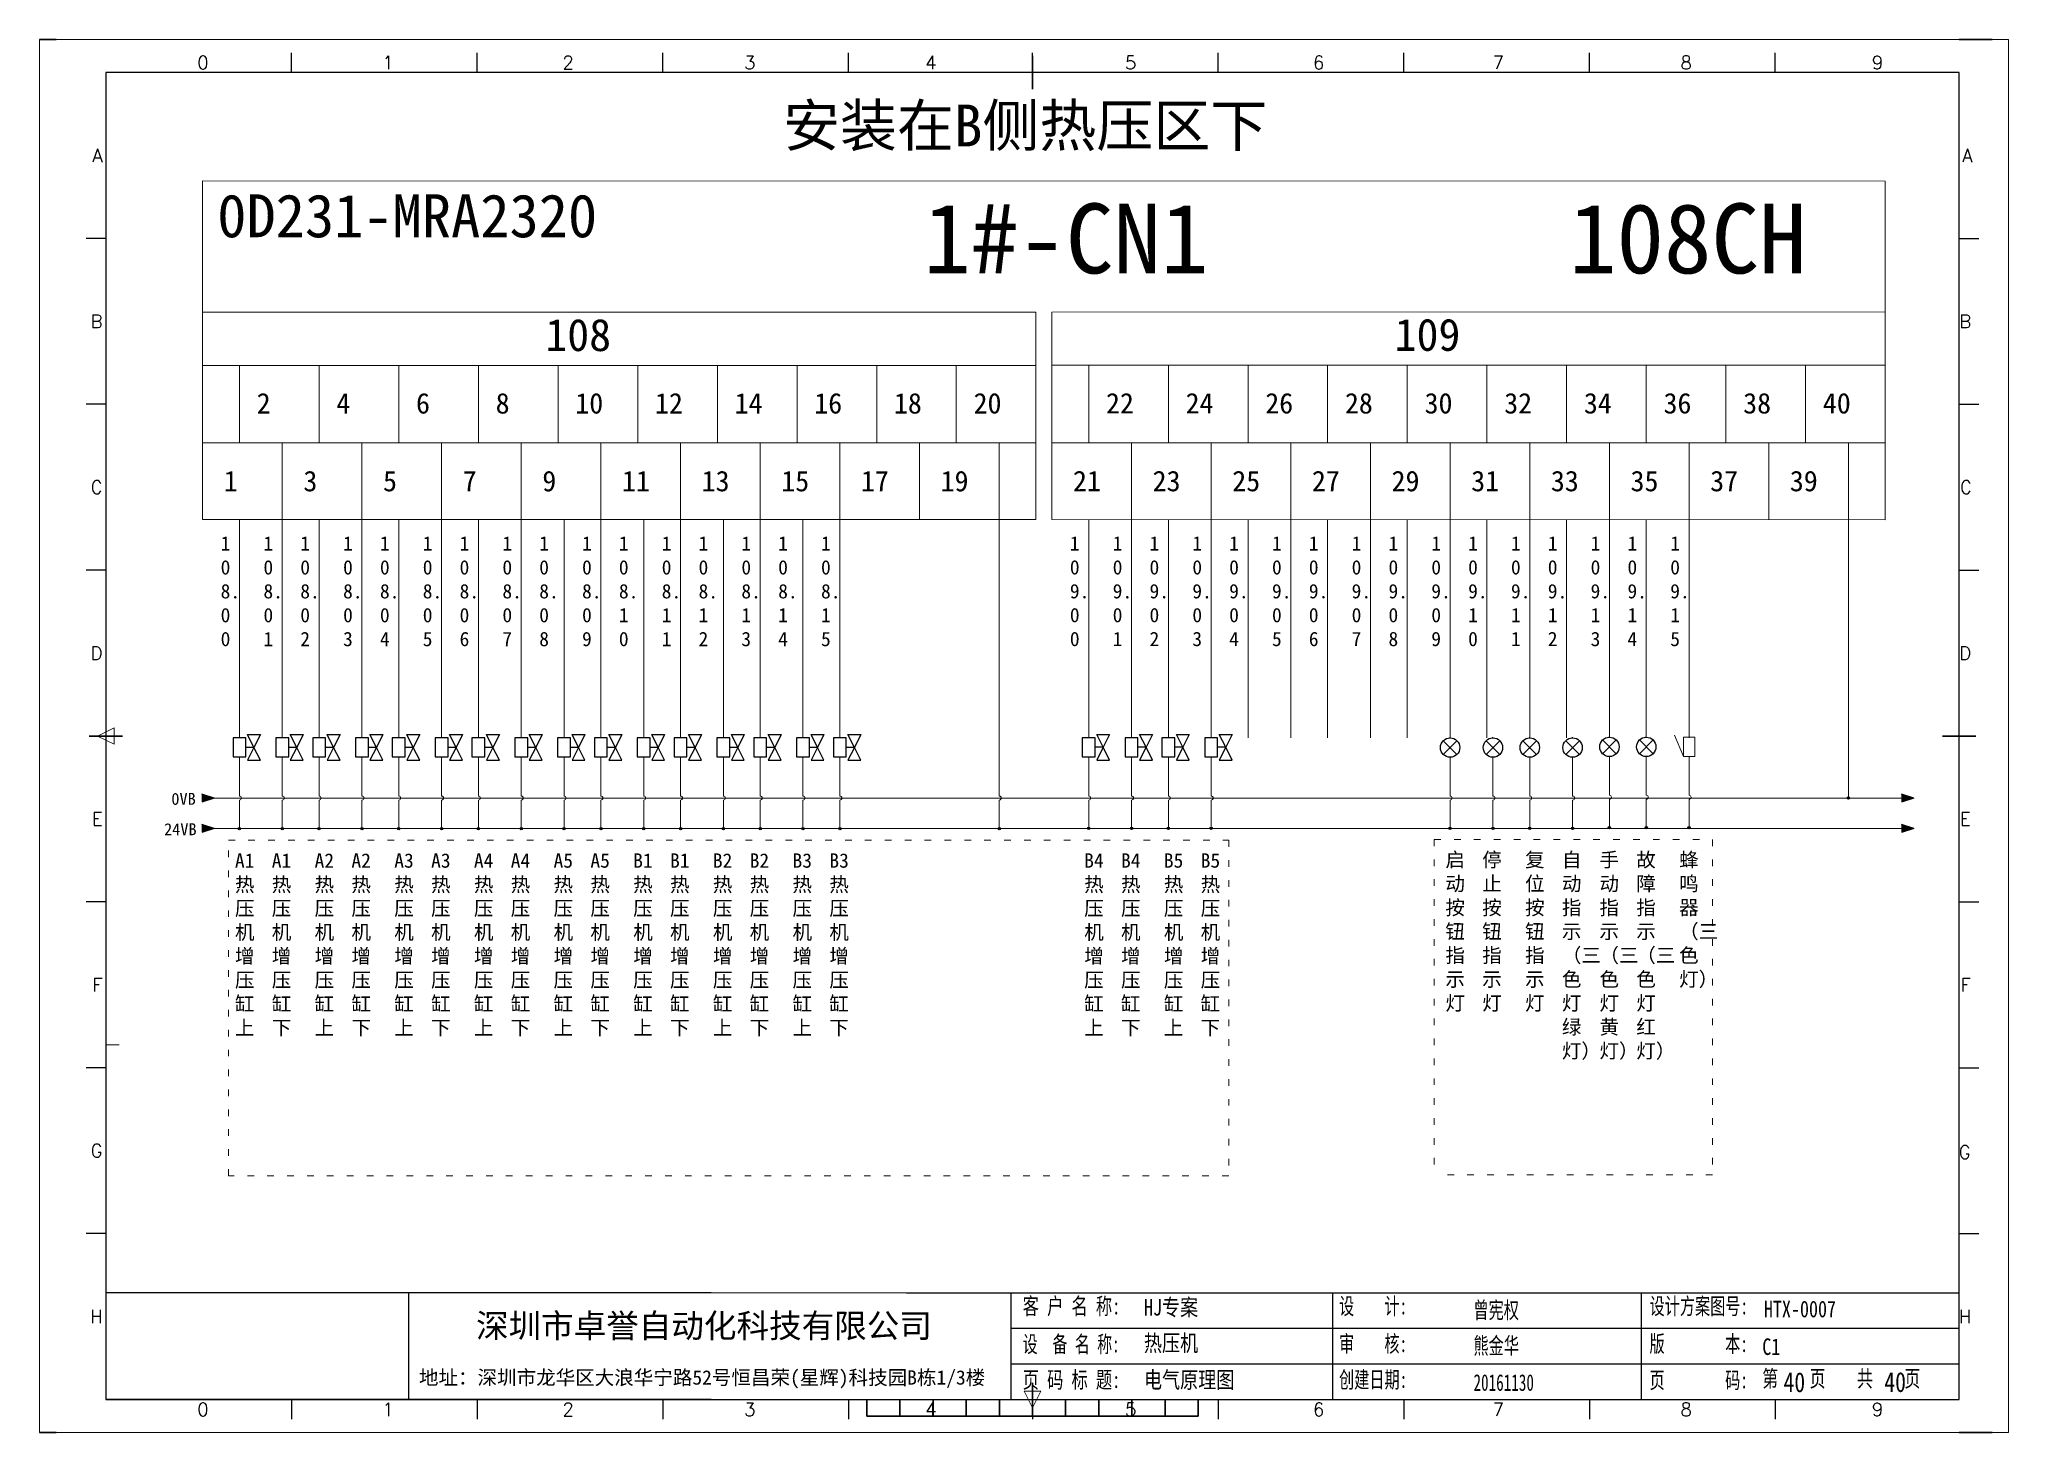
# Model space of a CAD drawing. Extents: x 35123 to 43919, y -4314 to -326.
# Drawn here: x 36945.9 to 37242.9, y -4313.9 to -4103.9 of the extents above; entities that cross this region are included whole.
import ezdxf
from ezdxf.enums import TextEntityAlignment as Align

# ---------------------------------------------------------------- set-up
doc = ezdxf.new("R2010")
doc.units = 0
doc.header["$MEASUREMENT"] = 0
doc.linetypes.add('2', pattern=[15, 1, -2, 1, -2, 1, -2, 1, -2, 1, -2])
for name, color, linetype in [('AE_BOR', 1, 'Continuous'), ('SYMS', 7, 'Continuous'), ('细实线层', 7, 'Continuous')]:
    doc.layers.add(name, color=color, linetype=linetype)
doc.styles.add('Standard0.67', font='', dxfattribs={"width": 0.67})
doc.styles.add('Standard_0.8', font='SimSun.ttf', dxfattribs={"width": 0.8})
doc.styles.add('WD', font='romans.shx', dxfattribs={"bigfont": 'gbcbig.shx'})
doc.styles.add('宋', font='SimSun.ttf', dxfattribs={"width": 0.7})
doc.styles.get('Standard0.67').set_extended_font_data('FangSong_GB2312')

msp = doc.modelspace()

# ---------------------------------------------------------------- texts
at = {"lineweight": 0, "attachment_point": 1}
for s, insert, char_height, width in [('{\\fSimSun|b0|i0|c134|p2;安装在B侧热压区下}', (37058.063, -4113.694), 6.3, 169.66201), ('{\\fSimSun|b0|i0|c134|p2;0D231-MRA2320}', (36972.726, -4127.216), 6.48, 79.50995), ('{\\fSimSun|b0|i0|c134|p2;1#-CN1  }', (37079.236, -4128.605), 10.53, 52.20126), ('{\\fSimSun|b0|i0|c134|p2;108CH  }', (37176.603, -4128.605), 10.53, 52.20126), ('{\\fSimSun|b0|i0|c134|p2;108}', (37022.212, -4145.982), 4.86, 21.99547), ('{\\fSimSun|b0|i0|c134|p2;109}', (37150.302, -4145.952), 4.86, 21.99547), ('{\\fSimSun|b0|i0|c134|p2;2}', (36978.681, -4157.168), 3.09582, 6.79376), ('{\\fSimSun|b0|i0|c134|p2;4}', (36990.694, -4157.168), 3.09582, 6.79376), ('{\\fSimSun|b0|i0|c134|p2;6}', (37002.707, -4157.168), 3.09582, 6.79376), ('{\\fSimSun|b0|i0|c134|p2;8}', (37014.72, -4157.168), 3.09582, 6.79376), ('{\\fSimSun|b0|i0|c134|p2;10}', (37026.733, -4157.168), 3.09582, 6.79376), ('{\\fSimSun|b0|i0|c134|p2;12}', (37038.747, -4157.168), 3.09582, 6.79376), ('{\\fSimSun|b0|i0|c134|p2;14}', (37050.76, -4157.168), 3.09582, 6.79376), ('{\\fSimSun|b0|i0|c134|p2;16}', (37062.773, -4157.168), 3.09582, 6.79376), ('{\\fSimSun|b0|i0|c134|p2;18}', (37074.786, -4157.168), 3.09582, 6.79376), ('{\\fSimSun|b0|i0|c134|p2;20}', (37086.799, -4157.168), 3.09582, 6.79376), ('{\\fSimSun|b0|i0|c134|p2;22}', (37106.764, -4157.162), 3.09582, 6.79376), ('{\\fSimSun|b0|i0|c134|p2;24}', (37118.777, -4157.162), 3.09582, 6.79376), ('{\\fSimSun|b0|i0|c134|p2;26}', (37130.791, -4157.162), 3.09582, 6.79376), ('{\\fSimSun|b0|i0|c134|p2;28}', (37142.804, -4157.162), 3.09582, 6.79376), ('{\\fSimSun|b0|i0|c134|p2;30}', (37154.817, -4157.162), 3.09582, 6.79376), ('{\\fSimSun|b0|i0|c134|p2;32}', (37166.83, -4157.162), 3.09582, 6.79376), ('{\\fSimSun|b0|i0|c134|p2;34}', (37178.843, -4157.162), 3.09582, 6.79376), ('{\\fSimSun|b0|i0|c134|p2;36}', (37190.857, -4157.162), 3.09582, 6.79376), ('{\\fSimSun|b0|i0|c134|p2;38}', (37202.87, -4157.162), 3.09582, 6.79376), ('{\\fSimSun|b0|i0|c134|p2;40}', (37214.883, -4157.162), 3.09582, 6.79376), ('{\\fSimSun|b0|i0|c134|p2;1}', (36973.705, -4168.893), 3.09582, 6.79376), ('{\\fSimSun|b0|i0|c134|p2;3}', (36985.718, -4168.893), 3.09582, 6.79376), ('{\\fSimSun|b0|i0|c134|p2;5}', (36997.731, -4168.893), 3.09582, 6.79376), ('{\\fSimSun|b0|i0|c134|p2;7}', (37009.745, -4168.893), 3.09582, 6.79376), ('{\\fSimSun|b0|i0|c134|p2;9}', (37021.758, -4168.893), 3.09582, 6.79376), ('{\\fSimSun|b0|i0|c134|p2;11}', (37033.771, -4168.893), 3.09582, 6.79376), ('{\\fSimSun|b0|i0|c134|p2;13}', (37045.784, -4168.893), 3.09582, 6.79376), ('{\\fSimSun|b0|i0|c134|p2;15}', (37057.797, -4168.893), 3.09582, 6.79376), ('{\\fSimSun|b0|i0|c134|p2;17}', (37069.811, -4168.893), 3.09582, 6.79376), ('{\\fSimSun|b0|i0|c134|p2;19}', (37081.824, -4168.893), 3.09582, 6.79376), ('{\\fSimSun|b0|i0|c134|p2;21}', (37101.789, -4168.887), 3.09582, 6.79376), ('{\\fSimSun|b0|i0|c134|p2;23}', (37113.802, -4168.887), 3.09582, 6.79376), ('{\\fSimSun|b0|i0|c134|p2;25}', (37125.815, -4168.887), 3.09582, 6.79376), ('{\\fSimSun|b0|i0|c134|p2;27}', (37137.828, -4168.887), 3.09582, 6.79376), ('{\\fSimSun|b0|i0|c134|p2;29}', (37149.841, -4168.887), 3.09582, 6.79376), ('{\\fSimSun|b0|i0|c134|p2;31}', (37161.855, -4168.887), 3.09582, 6.79376), ('{\\fSimSun|b0|i0|c134|p2;33}', (37173.868, -4168.887), 3.09582, 6.79376), ('{\\fSimSun|b0|i0|c134|p2;35}', (37185.881, -4168.887), 3.09582, 6.79376), ('{\\fSimSun|b0|i0|c134|p2;37}', (37197.894, -4168.887), 3.09582, 6.79376), ('{\\fSimSun|b0|i0|c134|p2;39}', (37209.907, -4168.887), 3.09582, 6.79376), ('{\\f@SimHei|b0|i0|c134|p49;1\\P0\\P8.\\P0\\P0}', (36973.24, -4178.767), 2.16, 3.85255), ('{\\f@SimHei|b0|i0|c134|p49;1\\P0\\P8.\\P0\\P1}', (36979.696, -4178.767), 2.16, 3.85255), ('{\\f@SimHei|b0|i0|c134|p49;1\\P0\\P8.\\P0\\P2}', (36985.253, -4178.767), 2.16, 3.85255), ('{\\f@SimHei|b0|i0|c134|p49;1\\P0\\P8.\\P0\\P3}', (36991.709, -4178.767), 2.16, 3.85255), ('{\\f@SimHei|b0|i0|c134|p49;1\\P0\\P8.\\P0\\P4}', (36997.266, -4178.767), 2.16, 3.85255), ('{\\f@SimHei|b0|i0|c134|p49;1\\P0\\P8.\\P0\\P5}', (37003.723, -4178.767), 2.16, 3.85255), ('{\\f@SimHei|b0|i0|c134|p49;1\\P0\\P8.\\P0\\P6}', (37009.279, -4178.767), 2.16, 3.85255), ('{\\f@SimHei|b0|i0|c134|p49;1\\P0\\P8.\\P0\\P7}', (37015.736, -4178.767), 2.16, 3.85255), ('{\\f@SimHei|b0|i0|c134|p49;1\\P0\\P8.\\P0\\P8}', (37021.292, -4178.767), 2.16, 3.85255), ('{\\f@SimHei|b0|i0|c134|p49;1\\P0\\P8.\\P0\\P9}', (37027.749, -4178.767), 2.16, 3.85255), ('{\\f@SimHei|b0|i0|c134|p49;1\\P0\\P8.\\P1\\P0}', (37033.306, -4178.767), 2.16, 3.85255), ('{\\f@SimHei|b0|i0|c134|p49;1\\P0\\P8.\\P1\\P1}', (37039.762, -4178.767), 2.16, 3.85255), ('{\\f@SimHei|b0|i0|c134|p49;1\\P0\\P8.\\P1\\P2}', (37045.319, -4178.767), 2.16, 3.85255), ('{\\f@SimHei|b0|i0|c134|p49;1\\P0\\P8.\\P1\\P3}', (37051.775, -4178.767), 2.16, 3.85255), ('{\\f@SimHei|b0|i0|c134|p49;1\\P0\\P8.\\P1\\P4}', (37057.332, -4178.767), 2.16, 3.85255), ('{\\f@SimHei|b0|i0|c134|p49;1\\P0\\P8.\\P1\\P5}', (37063.789, -4178.767), 2.16, 3.85255), ('{\\f@SimHei|b0|i0|c134|p49;1\\P0\\P9.\\P0\\P0}', (37101.323, -4178.761), 2.16, 3.85255), ('{\\f@SimHei|b0|i0|c134|p49;1\\P0\\P9.\\P0\\P1}', (37107.78, -4178.761), 2.16, 3.85255), ('{\\f@SimHei|b0|i0|c134|p49;1\\P0\\P9.\\P0\\P2}', (37113.336, -4178.761), 2.16, 3.85255), ('{\\f@SimHei|b0|i0|c134|p49;1\\P0\\P9.\\P0\\P3}', (37119.793, -4178.761), 2.16, 3.85255), ('{\\f@SimHei|b0|i0|c134|p49;1\\P0\\P9.\\P0\\P4}', (37125.35, -4178.761), 2.16, 3.85255), ('{\\f@SimHei|b0|i0|c134|p49;1\\P0\\P9.\\P0\\P5}', (37131.806, -4178.761), 2.16, 3.85255), ('{\\f@SimHei|b0|i0|c134|p49;1\\P0\\P9.\\P0\\P6}', (37137.363, -4178.761), 2.16, 3.85255), ('{\\f@SimHei|b0|i0|c134|p49;1\\P0\\P9.\\P0\\P7}', (37143.819, -4178.761), 2.16, 3.85255), ('{\\f@SimHei|b0|i0|c134|p49;1\\P0\\P9.\\P0\\P8}', (37149.376, -4178.761), 2.16, 3.85255), ('{\\f@SimHei|b0|i0|c134|p49;1\\P0\\P9.\\P0\\P9}', (37155.833, -4178.761), 2.16, 3.85255), ('{\\f@SimHei|b0|i0|c134|p49;1\\P0\\P9.\\P1\\P0}', (37161.389, -4178.761), 2.16, 3.85255), ('{\\f@SimHei|b0|i0|c134|p49;1\\P0\\P9.\\P1\\P1}', (37167.846, -4178.761), 2.16, 3.85255), ('{\\f@SimHei|b0|i0|c134|p49;1\\P0\\P9.\\P1\\P2}', (37173.402, -4178.761), 2.16, 3.85255), ('{\\f@SimHei|b0|i0|c134|p49;1\\P0\\P9.\\P1\\P3}', (37179.859, -4178.761), 2.16, 3.85255), ('{\\f@SimHei|b0|i0|c134|p49;1\\P0\\P9.\\P1\\P4}', (37185.416, -4178.761), 2.16, 3.85255), ('{\\f@SimHei|b0|i0|c134|p49;1\\P0\\P9.\\P1\\P5}', (37191.872, -4178.761), 2.16, 3.85255), ('{\\fSimSun|b0|i0|c134|p2;启动按钮指示灯}', (37157.959, -4226.445), 2.16, 3.85255), ('{\\fSimSun|b0|i0|c134|p2;停止按钮指示灯}', (37163.516, -4226.445), 2.16, 3.85255), ('{\\fSimSun|b0|i0|c134|p2;复位按钮指示灯}', (37169.973, -4226.445), 2.16, 3.85255), ('{\\fSimSun|b0|i0|c134|p2;自动指示（三色灯绿灯）}', (37175.529, -4226.445), 2.16, 3.85255), ('{\\fSimSun|b0|i0|c134|p2;手动指示（三色灯黄灯）}', (37181.195, -4226.445), 2.16, 3.85255), ('{\\fSimSun|b0|i0|c134|p2;故障指示（三色灯红灯）}', (37186.752, -4226.445), 2.16, 3.85255), ('{\\fSimSun|b0|i0|c134|p2;蜂鸣器（三色灯）}', (37193.209, -4226.445), 2.16, 3.85255), ('{\\fSimSun|b0|i0|c134|p2;A1热压机增压缸上}', (36975.397, -4226.564), 2.16, 3.85255), ('{\\fSimSun|b0|i0|c134|p2;A1热压机增压缸下}', (36980.954, -4226.564), 2.16, 3.85255), ('{\\fSimSun|b0|i0|c134|p2;A2热压机增压缸上}', (36987.41, -4226.564), 2.16, 3.85255), ('{\\fSimSun|b0|i0|c134|p2;A2热压机增压缸下}', (36992.967, -4226.564), 2.16, 3.85255), ('{\\fSimSun|b0|i0|c134|p2;A3热压机增压缸上}', (36999.424, -4226.564), 2.16, 3.85255), ('{\\fSimSun|b0|i0|c134|p2;A3热压机增压缸下}', (37004.98, -4226.564), 2.16, 3.85255), ('{\\fSimSun|b0|i0|c134|p2;A4热压机增压缸上}', (37011.437, -4226.564), 2.16, 3.85255), ('{\\fSimSun|b0|i0|c134|p2;A4热压机增压缸下}', (37016.993, -4226.564), 2.16, 3.85255), ('{\\fSimSun|b0|i0|c134|p2;A5热压机增压缸上}', (37023.45, -4226.563), 2.16, 3.85255), ('{\\fSimSun|b0|i0|c134|p2;A5热压机增压缸下}', (37029.007, -4226.563), 2.16, 3.85255), ('{\\fSimSun|b0|i0|c134|p2;B1热压机增压缸上}', (37035.463, -4226.563), 2.16, 3.85255), ('{\\fSimSun|b0|i0|c134|p2;B1热压机增压缸下}', (37041.02, -4226.563), 2.16, 3.85255), ('{\\fSimSun|b0|i0|c134|p2;B2热压机增压缸上}', (37047.476, -4226.563), 2.16, 3.85255), ('{\\fSimSun|b0|i0|c134|p2;B2热压机增压缸下}', (37053.033, -4226.563), 2.16, 3.85255), ('{\\fSimSun|b0|i0|c134|p2;B3热压机增压缸上}', (37059.49, -4226.563), 2.16, 3.85255), ('{\\fSimSun|b0|i0|c134|p2;B3热压机增压缸下}', (37065.046, -4226.563), 2.16, 3.85255), ('{\\fSimSun|b0|i0|c134|p2;B4热压机增压缸上}', (37103.481, -4226.557), 2.16, 3.85255), ('{\\fSimSun|b0|i0|c134|p2;B4热压机增压缸下}', (37109.038, -4226.557), 2.16, 3.85255), ('{\\fSimSun|b0|i0|c134|p2;B5热压机增压缸上}', (37115.494, -4226.557), 2.16, 3.85255), ('{\\fSimSun|b0|i0|c134|p2;B5热压机增压缸下}', (37121.051, -4226.557), 2.16, 3.85255)]:
    msp.add_mtext(s, dxfattribs=dict(at, insert=insert, char_height=char_height, width=width))
for s, insert, char_height, width, attachment_point in [('{\\fSimSun|b0|i0|c134|p2;0\\fSimSun|b0|i0|c0|p2;V\\fSimSun|b0|i0|c134|p2;B}', (36965.809, -4217.444), 1.8, 4.14086, 1), ('{\\fSimSun|b0|i0|c134|p2;24\\fSimSun|b0|i0|c0|p2;V\\fSimSun|b0|i0|c134|p2;B}', (36964.712, -4222.028), 1.8, 4.14086, 1), ('{\\fSimSun|b0|i0|c134|p2;深圳市卓誉自动化科技有限公司}', (37011.758, -4299.958), 3.6, 80.67766, 7), ('{\\fSimSun|b0|i0|c134|p2;地址：深圳市龙华区大浪华宁路52号恒昌荣(星辉)科技园B栋1/3楼}', (37003.146, -4307.218), 2.16, 89.25675, 7)]:
    msp.add_mtext(s, dxfattribs=dict(insert=insert, char_height=char_height, width=width, attachment_point=attachment_point))
at = {"ltscale": 2, "attachment_point": 1}
for s, insert, char_height, width, style in [('{\\fSimSun|b0|i0|c134|p2;\\W0.72;客 户 名 称:}', (37094.206, -4293.553), 2.5, 16.24768, 'Standard0.67'), ('HJ专案', (37112.493, -4293.727), 2.5, 33.90777, 'Standard_0.8'), ('{\\fSimSun|b0|i0|c134|p2;设    计:}', (37141.92, -4293.553), 2.5, 12.03121, 'Standard0.67'), ('{\\fSimSun|b0|i0|c134|p2;曾宪权}', (37162.197, -4294.155), 2.5, 12.03121, 'Standard0.67'), ('{\\fSimSun|b0|i0|c134|p2;设计方案图号:}', (37188.753, -4293.553), 2.5, 15.1644, 'Standard0.67'), ('{\\f@SimSun|b0|i0|c134|p2;HTX-0007}', (37205.992, -4293.994), 2.5, 33.90777, 'Standard_0.8'), ('{\\fSimSun|b0|i0|c134|p2;\\W0.66;设  备 名 称:}', (37094.206, -4299.282), 2.5, 15.12342, 'Standard0.67'), ('{\\fSimSun|b0|i0|c134|p2;热压机}', (37112.493, -4299.115), 2.5, 33.90777, 'Standard_0.8'), ('{\\fSimSun|b0|i0|c134|p2;审    核:}', (37141.92, -4299.227), 2.5, 12.03121, 'Standard0.67'), ('{\\fSimSun|b0|i0|c134|p2;熊金华}', (37162.197, -4299.517), 2.5, 12.03121, 'Standard0.67'), ('{\\fSimSun|b0|i0|c134|p2;版        本:}', (37188.753, -4299.227), 2.5, 16.84978, 'Standard0.67'), ('C1', (37205.752, -4299.667), 2.5, 5.97175, 'Standard_0.8'), ('{\\fSimSun|b0|i0|c134|p2;\\W0.72;页 码 标 题:}', (37094.206, -4304.65), 2.5, 15.12342, 'Standard0.67'), ('{\\fSimSun|b0|i0|c134|p2;电气原理图}', (37112.493, -4304.663), 2.5, 33.90777, 'Standard_0.8'), ('{\\fSimSun|b0|i0|c134|p2;创建日期:}', (37141.92, -4304.634), 2.5, 12.03121, 'Standard0.67'), ('{\\fSimSun|b0|i0|c134|p2;20161130}', (37162.197, -4305.075), 2.5, 12.03121, 'Standard0.67'), ('{\\fSimSun|b0|i0|c134|p2;页        码:}', (37188.753, -4304.713), 2.5, 15.72579, 'Standard0.67'), ('第    页    共    页', (37205.75, -4304.468), 2.5, 33.90777, '宋'), ('40', (37208.954, -4304.773), 3, 3.76639, 'Standard_0.8'), ('40', (37224.156, -4304.748), 3, 3.76639, 'Standard_0.8')]:
    msp.add_mtext(s, dxfattribs=dict(at, insert=insert, char_height=char_height, width=width, style=style))

# ---------------------------------------------------------------- blocks, each defined once
blk = doc.blocks.new('gb_a2_a')
for p, q in [((584, 410), (25, 410)), ((25, 410), (25, 10)), ((584, 10), (584, 410)), ((25, 10), (584, 10))]:
    blk.add_line(p, q)
at = {"lineweight": 9, "ltscale": 0.1}
blk.add_line((25, 116.86), (29, 116.86), dxfattribs=at)
at = {"layer": 'AE_BOR', "lineweight": 30}
for p, q in [((10, 420), (4.93, 420)), ((594, 420), (584, 420)), ((4.93, 0), (10, 0)), ((594, 0), (584, 0))]:
    blk.add_line(p, q, dxfattribs=at)
at = {"layer": 'AE_BOR', "color": 1, "lineweight": 15}
for p, q in [((4.93, 420), (598.93, 420)), ((4.93, 0), (4.93, 420)), ((598.93, 420), (598.93, 0)), ((22.5, 210), (27.5, 212.5)), ((27.5, 207.5), (22.5, 210)), ((27.5, 212.5), (27.5, 207.5)), ((304.5, 7.5), (302, 12.5)), ((302, 12.5), (307, 12.5)), ((307, 12.5), (304.5, 7.5)), ((598.93, 0), (4.93, 0))]:
    blk.add_line(p, q, dxfattribs=at)
at = {"layer": 'AE_BOR'}
for p, q in [((81, 410), (81, 416)), ((137, 410), (137, 416)), ((193, 410), (193, 416)), ((249, 410), (249, 416)), ((304.5, 410), (304.5, 416)), ((360.5, 410), (360.5, 416)), ((416.5, 410), (416.5, 416)), ((472.5, 410), (472.5, 416)), ((528.5, 410), (528.5, 416)), ((25, 360), (19, 360)), ((584, 360), (590, 360)), ((25, 310), (19, 310)), ((584, 310), (590, 310)), ((25, 260), (19, 260)), ((584, 260), (590, 260)), ((25, 160), (19, 160)), ((584, 160), (590, 160)), ((25, 110), (19, 110)), ((584, 110), (590, 110)), ((25, 60), (19, 60)), ((584, 60), (590, 60)), ((81, 10), (81, 4)), ((137, 10), (137, 4)), ((193, 10), (193, 4)), ((249, 10), (249, 4)), ((304.5, 10), (304.5, 4)), ((360.5, 10), (360.5, 4)), ((416.5, 10), (416.5, 4)), ((472.5, 10), (472.5, 4)), ((528.5, 10), (528.5, 4))]:
    blk.add_line(p, q, dxfattribs=at)
at = {"layer": 'AE_BOR', "color": 2, "lineweight": 30}
for p, q in [((304.5, 405), (304.5, 415)), ((20, 210), (30, 210)), ((579, 210), (589, 210)), ((304.5, 10), (304.5, 15)), ((304.5, 15), (304.5, 5)), ((254.5, 5), (254.5, 10)), ((264.5, 5), (264.5, 10)), ((274.5, 5), (274.5, 10)), ((284.5, 5), (284.5, 10)), ((294.5, 5), (294.5, 10)), ((304.5, 10), (304.5, 5)), ((314.5, 5), (314.5, 10)), ((324.5, 5), (324.5, 10)), ((334.5, 5), (334.5, 10)), ((344.5, 5), (344.5, 10)), ((354.5, 5), (354.5, 10)), ((254.5, 5), (354.5, 5))]:
    blk.add_line(p, q, dxfattribs=at)
at = {"layer": 'AE_BOR', "style": 'WD'}
for s, p in [('0', (54.27, 411)), ('1', (110.12, 411)), ('2', (164.42, 411)), ('3', (219.22, 411)), ('4', (273.82, 411)), ('5', (334.12, 411)), ('6', (390.81, 411)), ('7', (445.01, 411)), ('8', (501.67, 411)), ('9', (559.4, 411)), ('0', (54.27, 5)), ('1', (110.12, 5)), ('2', (164.42, 5)), ('3', (219.22, 5)), ('4', (273.82, 5)), ('5', (334.12, 5)), ('6', (390.81, 5)), ('7', (445.01, 5)), ('8', (501.67, 5)), ('9', (559.4, 5))]:
    blk.add_text(s, height=4, dxfattribs=at).set_placement(p, align=Align.CENTER)
for s, p in [('A', (24, 385)), ('A', (588.05, 385)), ('B', (24, 335)), ('B', (587.67, 335)), ('C', (24, 285)), ('C', (587.86, 285)), ('D', (24, 235)), ('D', (587.67, 235)), ('E', (24, 185)), ('E', (587.48, 185)), ('F', (24, 135)), ('F', (587.48, 135)), ('F', (587.48, 135)), ('G', (24, 85)), ('G', (587.48, 84.56)), ('H', (24, 35)), ('H', (587.67, 35))]:
    blk.add_text(s, height=4, dxfattribs=at).set_placement(p, align=Align.MIDDLE_RIGHT)
blk = doc.blocks.new('WDDOT')
blk.add_hatch(color=256).paths.add_polyline_path([(0.5, 0, 1), (-0.5, 0, 1)])
blk.add_circle((0, 0), 0.5)

# ---------------------------------------------------------------- hatches: boundary and pattern name
for points in [[(36972.262, -4218.226), (36970.399, -4218.823), (36970.399, -4217.629)], [(37228.606, -4218.226), (37226.743, -4218.823), (37226.743, -4217.629)], [(36972.262, -4222.809), (36970.399, -4223.406), (36970.399, -4222.213)], [(37228.606, -4222.809), (37226.743, -4223.406), (37226.743, -4222.213)]]:
    msp.add_hatch(color=256).paths.add_polyline_path(points)
h = msp.add_hatch(color=256)
edge = h.paths.add_edge_path()
edge.add_arc((37218.739, -4218.226), 0.177, 0, 360)
h = msp.add_hatch(color=256)
edge = h.paths.add_edge_path()
edge.add_arc((36976.08, -4222.818), 0.177, 0, 360)
h = msp.add_hatch(color=256)
edge = h.paths.add_edge_path()
edge.add_arc((36982.536, -4222.818), 0.177, 0, 360)
h = msp.add_hatch(color=256)
edge = h.paths.add_edge_path()
edge.add_arc((36988.093, -4222.818), 0.177, 0, 360)
h = msp.add_hatch(color=256)
edge = h.paths.add_edge_path()
edge.add_arc((36994.549, -4222.818), 0.177, 0, 360)
h = msp.add_hatch(color=256)
edge = h.paths.add_edge_path()
edge.add_arc((37000.106, -4222.818), 0.177, 0, 360)
h = msp.add_hatch(color=256)
edge = h.paths.add_edge_path()
edge.add_arc((37006.563, -4222.818), 0.177, 0, 360)
h = msp.add_hatch(color=256)
edge = h.paths.add_edge_path()
edge.add_arc((37012.119, -4222.818), 0.177, 0, 360)
h = msp.add_hatch(color=256)
edge = h.paths.add_edge_path()
edge.add_arc((37018.576, -4222.818), 0.177, 0, 360)
h = msp.add_hatch(color=256)
edge = h.paths.add_edge_path()
edge.add_arc((37025.032, -4222.817), 0.177, 0, 360)
h = msp.add_hatch(color=256)
edge = h.paths.add_edge_path()
edge.add_arc((37030.589, -4222.817), 0.177, 0, 360)
h = msp.add_hatch(color=256)
edge = h.paths.add_edge_path()
edge.add_arc((37037.046, -4222.817), 0.177, 0, 360)
h = msp.add_hatch(color=256)
edge = h.paths.add_edge_path()
edge.add_arc((37042.602, -4222.817), 0.177, 0, 360)
h = msp.add_hatch(color=256)
edge = h.paths.add_edge_path()
edge.add_arc((37049.059, -4222.817), 0.177, 0, 360)
h = msp.add_hatch(color=256)
edge = h.paths.add_edge_path()
edge.add_arc((37054.615, -4222.817), 0.177, 0, 360)
h = msp.add_hatch(color=256)
edge = h.paths.add_edge_path()
edge.add_arc((37061.072, -4222.817), 0.177, 0, 360)
h = msp.add_hatch(color=256)
edge = h.paths.add_edge_path()
edge.add_arc((37066.629, -4222.817), 0.177, 0, 360)
h = msp.add_hatch(color=256)
edge = h.paths.add_edge_path()
edge.add_arc((37090.669, -4222.818), 0.177, 0, 360)
h = msp.add_hatch(color=256)
edge = h.paths.add_edge_path()
edge.add_arc((37104.163, -4222.811), 0.177, 0, 360)
h = msp.add_hatch(color=256)
edge = h.paths.add_edge_path()
edge.add_arc((37110.62, -4222.811), 0.177, 0, 360)
h = msp.add_hatch(color=256)
edge = h.paths.add_edge_path()
edge.add_arc((37116.176, -4222.811), 0.177, 0, 360)
h = msp.add_hatch(color=256)
edge = h.paths.add_edge_path()
edge.add_arc((37122.633, -4222.811), 0.177, 0, 360)
h = msp.add_hatch(color=256)
edge = h.paths.add_edge_path()
edge.add_arc((37158.673, -4222.811), 0.177, 0, 360)
h = msp.add_hatch(color=256)
edge = h.paths.add_edge_path()
edge.add_arc((37165.129, -4222.811), 0.177, 0, 360)
h = msp.add_hatch(color=256)
edge = h.paths.add_edge_path()
edge.add_arc((37170.686, -4222.811), 0.177, 0, 360)
h = msp.add_hatch(color=256)
edge = h.paths.add_edge_path()
edge.add_arc((37177.142, -4222.811), 0.177, 0, 360)
h = msp.add_hatch(color=256)
edge = h.paths.add_edge_path()
edge.add_arc((37182.699, -4222.699), 0.177, 0, 360)
h = msp.add_hatch(color=256)
edge = h.paths.add_edge_path()
edge.add_arc((37188.256, -4222.699), 0.177, 0, 360)
h = msp.add_hatch(color=256)
edge = h.paths.add_edge_path()
edge.add_arc((37194.712, -4222.699), 0.177, 0, 360)

# ---------------------------------------------------------------- linework, layer by layer
at = {"lineweight": 0}
for p, q in [((37224.286, -4125.222), (36970.513, -4125.204)), ((36970.523, -4176.245), (36970.513, -4125.204)), ((37224.298, -4176.263), (37224.286, -4125.222)), ((37096.212, -4153.005), (36970.51, -4153.005)), ((36976.08, -4164.686), (36976.08, -4153.005)), ((36988.093, -4164.686), (36988.093, -4153.005)), ((37000.106, -4164.686), (37000.106, -4153.005)), ((37012.119, -4164.686), (37012.119, -4153.005)), ((37024.132, -4164.686), (37024.132, -4153.005)), ((37036.146, -4164.686), (37036.146, -4153.005)), ((37048.159, -4164.686), (37048.159, -4153.005)), ((37060.172, -4164.686), (37060.172, -4153.005)), ((37072.185, -4164.686), (37072.185, -4153.005)), ((37084.198, -4164.686), (37084.198, -4153.005)), ((37096.212, -4164.686), (37096.212, -4153.005)), ((37098.621, -4152.987), (37224.292, -4152.985)), ((37104.163, -4164.679), (37104.163, -4152.999)), ((37116.176, -4164.679), (37116.176, -4152.999)), ((37128.19, -4164.679), (37128.19, -4152.999)), ((37140.203, -4164.679), (37140.203, -4152.999)), ((37152.216, -4164.679), (37152.216, -4152.999)), ((37164.229, -4164.679), (37164.229, -4152.999)), ((37176.242, -4164.679), (37176.242, -4152.999)), ((37188.256, -4164.679), (37188.256, -4152.999)), ((37200.269, -4164.679), (37200.269, -4152.999)), ((37212.282, -4164.679), (37212.282, -4152.999)), ((36970.523, -4164.686), (37096.212, -4164.686)), ((36970.523, -4164.686), (36976.08, -4164.686)), ((36982.536, -4176.245), (36982.536, -4164.686)), ((36994.549, -4176.245), (36994.549, -4164.686)), ((37006.563, -4176.245), (37006.563, -4164.686)), ((37018.576, -4176.245), (37018.576, -4164.686)), ((37030.589, -4176.245), (37030.589, -4164.686)), ((37042.602, -4176.245), (37042.602, -4164.686)), ((37054.615, -4176.245), (37054.615, -4164.686)), ((37066.629, -4176.245), (37066.629, -4164.686)), ((37078.642, -4176.245), (37078.642, -4164.686)), ((37090.655, -4176.245), (37090.655, -4164.686)), ((37098.607, -4164.679), (37224.295, -4164.679)), ((37098.607, -4164.679), (37104.163, -4164.679)), ((37110.62, -4176.238), (37110.62, -4164.679)), ((37122.633, -4176.238), (37122.633, -4164.679)), ((37134.646, -4176.238), (37134.646, -4164.679)), ((37146.659, -4176.238), (37146.659, -4164.679)), ((37158.673, -4176.238), (37158.673, -4164.679)), ((37170.686, -4176.238), (37170.686, -4164.679)), ((37182.699, -4176.238), (37182.699, -4164.679)), ((37194.712, -4176.238), (37194.712, -4164.679)), ((37206.725, -4176.238), (37206.725, -4164.679)), ((37218.739, -4176.238), (37218.739, -4164.679)), ((36970.523, -4176.245), (37096.211, -4176.245)), ((36976.08, -4176.245), (36976.08, -4209.16)), ((36982.536, -4176.245), (36982.536, -4209.16)), ((36982.536, -4176.245), (36982.536, -4209.16)), ((36982.536, -4176.245), (36982.536, -4209.16)), ((36988.093, -4176.245), (36988.093, -4209.16)), ((36988.093, -4176.245), (36988.093, -4209.16)), ((36988.093, -4176.245), (36988.093, -4209.16)), ((36994.549, -4176.245), (36994.549, -4209.16)), ((36994.549, -4176.245), (36994.549, -4209.16)), ((36994.549, -4176.245), (36994.549, -4209.16)), ((37000.106, -4176.245), (37000.106, -4209.16)), ((37000.106, -4176.245), (37000.106, -4209.16)), ((37000.106, -4176.245), (37000.106, -4209.16)), ((37006.563, -4176.245), (37006.563, -4209.16)), ((37006.563, -4176.245), (37006.563, -4209.16)), ((37012.119, -4176.245), (37012.119, -4209.16)), ((37012.119, -4176.245), (37012.119, -4209.16)), ((37018.576, -4176.245), (37018.576, -4209.16)), ((37018.576, -4176.245), (37018.576, -4209.16)), ((37025.032, -4176.244), (37025.032, -4209.16)), ((37025.032, -4176.244), (37025.032, -4209.16)), ((37025.032, -4176.244), (37025.032, -4209.16)), ((37025.032, -4176.244), (37025.032, -4209.16)), ((37025.032, -4176.244), (37025.032, -4209.16)), ((37030.589, -4176.244), (37030.589, -4209.16)), ((37030.589, -4176.244), (37030.589, -4209.16)), ((37030.589, -4176.244), (37030.589, -4209.16)), ((37037.046, -4176.244), (37037.046, -4209.16)), ((37037.046, -4176.244), (37037.046, -4209.16)), ((37037.046, -4176.244), (37037.046, -4209.16)), ((37042.602, -4176.244), (37042.602, -4209.16)), ((37042.602, -4176.244), (37042.602, -4209.16)), ((37042.602, -4176.244), (37042.602, -4209.16)), ((37049.059, -4176.244), (37049.059, -4209.16)), ((37049.059, -4176.244), (37049.059, -4209.16)), ((37054.615, -4176.244), (37054.615, -4209.16)), ((37054.615, -4176.244), (37054.615, -4209.16)), ((37061.072, -4176.244), (37061.072, -4209.16)), ((37061.072, -4176.244), (37061.072, -4209.16)), ((37066.629, -4176.244), (37066.629, -4209.16)), ((37066.629, -4176.244), (37066.629, -4209.16)), ((37090.669, -4176.245), (37090.669, -4217.924)), ((37098.621, -4176.245), (37224.298, -4176.263)), ((37104.163, -4176.238), (37104.163, -4209.154)), ((37110.62, -4176.238), (37110.62, -4209.154)), ((37110.62, -4176.238), (37110.62, -4209.154)), ((37110.62, -4176.238), (37110.62, -4209.154)), ((37116.176, -4176.238), (37116.176, -4209.154)), ((37116.176, -4176.238), (37116.176, -4209.154)), ((37116.176, -4176.238), (37116.176, -4209.154)), ((37122.633, -4176.238), (37122.633, -4209.154)), ((37122.633, -4176.238), (37122.633, -4209.154)), ((37122.633, -4176.238), (37122.633, -4209.154)), ((37128.19, -4176.238), (37128.19, -4209.154)), ((37128.19, -4176.238), (37128.19, -4209.154)), ((37128.19, -4176.238), (37128.19, -4209.154)), ((37134.646, -4176.238), (37134.646, -4209.154)), ((37134.646, -4176.238), (37134.646, -4209.154)), ((37140.203, -4176.238), (37140.203, -4209.154)), ((37140.203, -4176.238), (37140.203, -4209.154)), ((37146.659, -4176.238), (37146.659, -4209.154)), ((37146.659, -4176.238), (37146.659, -4209.154)), ((37152.216, -4176.238), (37152.216, -4209.154)), ((37152.216, -4176.238), (37152.216, -4209.154)), ((37152.216, -4176.238), (37152.216, -4209.154)), ((37152.216, -4176.238), (37152.216, -4209.154)), ((37152.216, -4176.238), (37152.216, -4209.154)), ((37158.673, -4176.238), (37158.673, -4209.154)), ((37158.673, -4176.238), (37158.673, -4209.154)), ((37158.673, -4176.238), (37158.673, -4209.154)), ((37158.673, -4176.238), (37158.673, -4209.154)), ((37158.673, -4176.238), (37158.673, -4209.154)), ((37164.229, -4176.238), (37164.229, -4209.154)), ((37164.229, -4176.238), (37164.229, -4209.154)), ((37164.229, -4176.238), (37164.229, -4209.154)), ((37170.686, -4176.238), (37170.686, -4209.154)), ((37170.686, -4176.238), (37170.686, -4209.154)), ((37170.686, -4176.238), (37170.686, -4209.154)), ((37176.242, -4176.238), (37176.242, -4209.154)), ((37176.242, -4176.238), (37176.242, -4209.154)), ((37176.242, -4176.238), (37176.242, -4209.154)), ((37182.699, -4176.238), (37182.699, -4209.154)), ((37182.699, -4176.238), (37182.699, -4209.154)), ((37188.256, -4176.238), (37188.256, -4209.154)), ((37188.256, -4176.238), (37188.256, -4209.154)), ((37194.712, -4176.238), (37194.712, -4209.154)), ((37194.712, -4176.238), (37194.712, -4209.154)), ((37218.739, -4176.245), (37218.739, -4218.226)), ((37193.848, -4211.964), (37192.509, -4208.742)), ((36976.08, -4212.004), (36976.08, -4217.924)), ((36982.536, -4212.004), (36982.536, -4217.924)), ((36988.093, -4212.004), (36988.093, -4217.924)), ((36994.549, -4212.004), (36994.549, -4217.924)), ((37000.106, -4212.004), (37000.106, -4217.924)), ((37006.563, -4212.004), (37006.563, -4217.924)), ((37012.119, -4212.004), (37012.119, -4217.924)), ((37018.576, -4212.004), (37018.576, -4217.924)), ((37025.032, -4212.004), (37025.032, -4217.924)), ((37030.589, -4212.004), (37030.589, -4217.924)), ((37037.046, -4212.004), (37037.046, -4217.924)), ((37042.602, -4212.004), (37042.602, -4217.924)), ((37049.059, -4212.004), (37049.059, -4217.924)), ((37054.615, -4212.004), (37054.615, -4217.924)), ((37061.072, -4212.004), (37061.072, -4217.924)), ((37066.629, -4212.004), (37066.629, -4217.924)), ((37104.163, -4211.998), (37104.163, -4217.918)), ((37110.62, -4211.998), (37110.62, -4217.918)), ((37116.176, -4211.998), (37116.176, -4217.918)), ((37122.633, -4211.998), (37122.633, -4217.918)), ((37158.673, -4211.998), (37158.673, -4217.918)), ((37165.129, -4211.998), (37165.129, -4217.918)), ((37170.686, -4211.998), (37170.686, -4217.918)), ((37177.142, -4211.998), (37177.142, -4217.918)), ((37182.699, -4211.885), (37182.699, -4217.805)), ((37188.256, -4211.885), (37188.256, -4217.805)), ((37194.712, -4211.885), (37194.712, -4217.805)), ((36972.262, -4218.226), (37228.606, -4218.226)), ((36976.08, -4218.529), (36976.08, -4222.809)), ((36982.536, -4218.529), (36982.536, -4222.809)), ((36988.093, -4218.529), (36988.093, -4222.809)), ((36994.549, -4218.529), (36994.549, -4222.809)), ((37000.106, -4218.529), (37000.106, -4222.809)), ((37006.563, -4218.529), (37006.563, -4222.809)), ((37012.119, -4218.529), (37012.119, -4222.809)), ((37018.576, -4218.529), (37018.576, -4222.809)), ((37025.032, -4218.529), (37025.032, -4222.809)), ((37030.589, -4218.529), (37030.589, -4222.809)), ((37037.046, -4218.529), (37037.046, -4222.809)), ((37042.602, -4218.529), (37042.602, -4222.809)), ((37049.059, -4218.529), (37049.059, -4222.809)), ((37054.615, -4218.529), (37054.615, -4222.809)), ((37061.072, -4218.529), (37061.072, -4222.809)), ((37066.629, -4218.529), (37066.629, -4222.809)), ((37090.669, -4218.529), (37090.669, -4222.809)), ((37104.163, -4218.523), (37104.163, -4222.803)), ((37110.62, -4218.523), (37110.62, -4222.803)), ((37116.176, -4218.523), (37116.176, -4222.803)), ((37122.633, -4218.523), (37122.633, -4222.803)), ((37158.673, -4218.523), (37158.673, -4222.803)), ((37165.129, -4218.523), (37165.129, -4222.803)), ((37170.686, -4218.523), (37170.686, -4222.803)), ((37177.142, -4218.523), (37177.142, -4222.803)), ((37182.699, -4218.41), (37182.699, -4222.691)), ((37188.256, -4218.41), (37188.256, -4222.691)), ((37194.712, -4218.41), (37194.712, -4222.691)), ((36972.262, -4222.809), (37228.606, -4222.809))]:
    msp.add_line(p, q, dxfattribs=at)
for p, q in [((36975.108, -4209.16), (36975.108, -4212.004)), ((36977.052, -4209.16), (36975.108, -4209.16)), ((36977.052, -4212.004), (36977.052, -4209.16)), ((36977.538, -4210.582), (36977.052, -4210.582)), ((36978.267, -4210.582), (36977.295, -4208.638)), ((36977.295, -4208.638), (36979.239, -4208.638)), ((36978.267, -4210.582), (36977.295, -4212.526)), ((36978.267, -4210.582), (36977.538, -4210.582)), ((36979.239, -4208.638), (36978.267, -4210.582)), ((36979.239, -4212.526), (36978.267, -4210.582)), ((36981.564, -4209.16), (36981.564, -4212.004)), ((36983.508, -4209.16), (36981.564, -4209.16)), ((36983.508, -4212.004), (36983.508, -4209.16)), ((36983.994, -4210.582), (36983.508, -4210.582)), ((36984.723, -4210.582), (36983.751, -4208.638)), ((36983.751, -4208.638), (36985.695, -4208.638)), ((36984.723, -4210.582), (36983.751, -4212.526)), ((36984.723, -4210.582), (36983.994, -4210.582)), ((36985.695, -4208.638), (36984.723, -4210.582)), ((36985.695, -4212.526), (36984.723, -4210.582)), ((36987.121, -4209.16), (36987.121, -4212.004)), ((36989.065, -4209.16), (36987.121, -4209.16)), ((36989.065, -4212.004), (36989.065, -4209.16)), ((36989.551, -4210.582), (36989.065, -4210.582)), ((36990.28, -4210.582), (36989.308, -4208.638)), ((36989.308, -4208.638), (36991.252, -4208.638)), ((36990.28, -4210.582), (36989.308, -4212.526)), ((36990.28, -4210.582), (36989.551, -4210.582)), ((36991.252, -4208.638), (36990.28, -4210.582)), ((36991.252, -4212.526), (36990.28, -4210.582)), ((36993.577, -4209.16), (36993.577, -4212.004)), ((36995.521, -4209.16), (36993.577, -4209.16)), ((36995.521, -4212.004), (36995.521, -4209.16)), ((36996.007, -4210.582), (36995.521, -4210.582)), ((36996.736, -4210.582), (36995.764, -4208.638)), ((36995.764, -4208.638), (36997.708, -4208.638)), ((36996.736, -4210.582), (36995.764, -4212.526)), ((36996.736, -4210.582), (36996.007, -4210.582)), ((36997.708, -4208.638), (36996.736, -4210.582)), ((36997.708, -4212.526), (36996.736, -4210.582)), ((36999.134, -4209.16), (36999.134, -4212.004)), ((37001.078, -4209.16), (36999.134, -4209.16)), ((37001.078, -4212.004), (37001.078, -4209.16)), ((37001.564, -4210.582), (37001.078, -4210.582)), ((37002.293, -4210.582), (37001.321, -4208.638)), ((37001.321, -4208.638), (37003.265, -4208.638)), ((37002.293, -4210.582), (37001.321, -4212.526)), ((37002.293, -4210.582), (37001.564, -4210.582)), ((37003.265, -4208.638), (37002.293, -4210.582)), ((37003.265, -4212.526), (37002.293, -4210.582)), ((37005.591, -4209.16), (37005.591, -4212.004)), ((37007.535, -4209.16), (37005.591, -4209.16)), ((37007.535, -4212.004), (37007.535, -4209.16)), ((37008.021, -4210.582), (37007.535, -4210.582)), ((37008.75, -4210.582), (37007.778, -4208.638)), ((37007.778, -4208.638), (37009.722, -4208.638)), ((37008.75, -4210.582), (37007.778, -4212.526)), ((37008.75, -4210.582), (37008.021, -4210.582)), ((37009.722, -4208.638), (37008.75, -4210.582)), ((37009.722, -4212.526), (37008.75, -4210.582)), ((37011.147, -4209.16), (37011.147, -4212.004)), ((37013.091, -4209.16), (37011.147, -4209.16)), ((37013.091, -4212.004), (37013.091, -4209.16)), ((37013.577, -4210.582), (37013.091, -4210.582)), ((37014.306, -4210.582), (37013.334, -4208.638)), ((37013.334, -4208.638), (37015.278, -4208.638)), ((37014.306, -4210.582), (37013.334, -4212.526)), ((37014.306, -4210.582), (37013.577, -4210.582)), ((37015.278, -4208.638), (37014.306, -4210.582)), ((37015.278, -4212.526), (37014.306, -4210.582)), ((37017.604, -4209.16), (37017.604, -4212.004)), ((37019.548, -4209.16), (37017.604, -4209.16)), ((37019.548, -4212.004), (37019.548, -4209.16)), ((37020.034, -4210.582), (37019.548, -4210.582)), ((37020.763, -4210.582), (37019.791, -4208.638)), ((37019.791, -4208.638), (37021.735, -4208.638)), ((37020.763, -4210.582), (37019.791, -4212.526)), ((37020.763, -4210.582), (37020.034, -4210.582)), ((37021.735, -4208.638), (37020.763, -4210.582)), ((37021.735, -4212.526), (37020.763, -4210.582)), ((37024.06, -4209.16), (37024.06, -4212.004)), ((37026.004, -4209.16), (37024.06, -4209.16)), ((37026.004, -4212.004), (37026.004, -4209.16)), ((37026.49, -4210.582), (37026.004, -4210.582)), ((37027.219, -4210.582), (37026.247, -4208.638)), ((37026.247, -4208.638), (37028.191, -4208.638)), ((37027.219, -4210.582), (37026.247, -4212.526)), ((37027.219, -4210.582), (37026.49, -4210.582)), ((37028.191, -4208.638), (37027.219, -4210.582)), ((37028.191, -4212.526), (37027.219, -4210.582)), ((37029.617, -4209.16), (37029.617, -4212.004)), ((37031.561, -4209.16), (37029.617, -4209.16)), ((37031.561, -4212.004), (37031.561, -4209.16)), ((37032.047, -4210.582), (37031.561, -4210.582)), ((37032.776, -4210.582), (37031.804, -4208.638)), ((37031.804, -4208.638), (37033.748, -4208.638)), ((37032.776, -4210.582), (37031.804, -4212.526)), ((37032.776, -4210.582), (37032.047, -4210.582)), ((37033.748, -4208.638), (37032.776, -4210.582)), ((37033.748, -4212.526), (37032.776, -4210.582)), ((37036.074, -4209.16), (37036.074, -4212.004)), ((37038.018, -4209.16), (37036.074, -4209.16)), ((37038.018, -4212.004), (37038.018, -4209.16)), ((37038.504, -4210.582), (37038.018, -4210.582)), ((37039.233, -4210.582), (37038.261, -4208.638)), ((37038.261, -4208.638), (37040.205, -4208.638)), ((37039.233, -4210.582), (37038.261, -4212.526)), ((37039.233, -4210.582), (37038.504, -4210.582)), ((37040.205, -4208.638), (37039.233, -4210.582)), ((37040.205, -4212.526), (37039.233, -4210.582)), ((37041.63, -4209.16), (37041.63, -4212.004)), ((37043.574, -4209.16), (37041.63, -4209.16)), ((37043.574, -4212.004), (37043.574, -4209.16)), ((37044.06, -4210.582), (37043.574, -4210.582)), ((37044.789, -4210.582), (37043.817, -4208.638)), ((37043.817, -4208.638), (37045.761, -4208.638)), ((37044.789, -4210.582), (37043.817, -4212.526)), ((37044.789, -4210.582), (37044.06, -4210.582)), ((37045.761, -4208.638), (37044.789, -4210.582)), ((37045.761, -4212.526), (37044.789, -4210.582)), ((37048.087, -4209.16), (37048.087, -4212.004)), ((37050.031, -4209.16), (37048.087, -4209.16)), ((37050.031, -4212.004), (37050.031, -4209.16)), ((37050.517, -4210.582), (37050.031, -4210.582)), ((37051.246, -4210.582), (37050.274, -4208.638)), ((37050.274, -4208.638), (37052.218, -4208.638)), ((37051.246, -4210.582), (37050.274, -4212.526)), ((37051.246, -4210.582), (37050.517, -4210.582)), ((37052.218, -4208.638), (37051.246, -4210.582)), ((37052.218, -4212.526), (37051.246, -4210.582)), ((37053.643, -4209.16), (37053.643, -4212.004)), ((37055.587, -4209.16), (37053.643, -4209.16)), ((37055.587, -4212.004), (37055.587, -4209.16)), ((37056.073, -4210.582), (37055.587, -4210.582)), ((37056.802, -4210.582), (37055.83, -4208.638)), ((37055.83, -4208.638), (37057.774, -4208.638)), ((37056.802, -4210.582), (37055.83, -4212.526)), ((37056.802, -4210.582), (37056.073, -4210.582)), ((37057.774, -4208.638), (37056.802, -4210.582)), ((37057.774, -4212.526), (37056.802, -4210.582)), ((37060.1, -4209.16), (37060.1, -4212.004)), ((37062.044, -4209.16), (37060.1, -4209.16)), ((37062.044, -4212.004), (37062.044, -4209.16)), ((37062.53, -4210.582), (37062.044, -4210.582)), ((37063.259, -4210.582), (37062.287, -4208.638)), ((37062.287, -4208.638), (37064.231, -4208.638)), ((37063.259, -4210.582), (37062.287, -4212.526)), ((37063.259, -4210.582), (37062.53, -4210.582)), ((37064.231, -4208.638), (37063.259, -4210.582)), ((37064.231, -4212.526), (37063.259, -4210.582)), ((37065.657, -4209.16), (37065.657, -4212.004)), ((37067.601, -4209.16), (37065.657, -4209.16)), ((37067.601, -4212.004), (37067.601, -4209.16)), ((37068.087, -4210.582), (37067.601, -4210.582)), ((37068.816, -4210.582), (37067.844, -4208.638)), ((37067.844, -4208.638), (37069.788, -4208.638)), ((37068.816, -4210.582), (37067.844, -4212.526)), ((37068.816, -4210.582), (37068.087, -4210.582)), ((37069.788, -4208.638), (37068.816, -4210.582)), ((37069.788, -4212.526), (37068.816, -4210.582)), ((37103.191, -4209.154), (37103.191, -4211.998)), ((37105.135, -4209.154), (37103.191, -4209.154)), ((37105.135, -4211.998), (37105.135, -4209.154)), ((37105.621, -4210.576), (37105.135, -4210.576)), ((37106.35, -4210.576), (37105.378, -4208.632)), ((37105.378, -4208.632), (37107.322, -4208.632)), ((37106.35, -4210.576), (37105.378, -4212.52)), ((37106.35, -4210.576), (37105.621, -4210.576)), ((37107.322, -4208.632), (37106.35, -4210.576)), ((37107.322, -4212.52), (37106.35, -4210.576)), ((37109.648, -4209.154), (37109.648, -4211.998)), ((37111.592, -4209.154), (37109.648, -4209.154)), ((37111.592, -4211.998), (37111.592, -4209.154)), ((37112.078, -4210.576), (37111.592, -4210.576)), ((37112.807, -4210.576), (37111.835, -4208.632)), ((37111.835, -4208.632), (37113.779, -4208.632)), ((37112.807, -4210.576), (37111.835, -4212.52)), ((37112.807, -4210.576), (37112.078, -4210.576)), ((37113.779, -4208.632), (37112.807, -4210.576)), ((37113.779, -4212.52), (37112.807, -4210.576)), ((37115.204, -4209.154), (37115.204, -4211.998)), ((37117.148, -4209.154), (37115.204, -4209.154)), ((37117.148, -4211.998), (37117.148, -4209.154)), ((37117.634, -4210.576), (37117.148, -4210.576)), ((37118.363, -4210.576), (37117.391, -4208.632)), ((37117.391, -4208.632), (37119.335, -4208.632)), ((37118.363, -4210.576), (37117.391, -4212.52)), ((37118.363, -4210.576), (37117.634, -4210.576)), ((37119.335, -4208.632), (37118.363, -4210.576)), ((37119.335, -4212.52), (37118.363, -4210.576)), ((37121.661, -4209.154), (37121.661, -4211.998)), ((37123.605, -4209.154), (37121.661, -4209.154)), ((37123.605, -4211.998), (37123.605, -4209.154)), ((37124.091, -4210.576), (37123.605, -4210.576)), ((37124.82, -4210.576), (37123.848, -4208.632)), ((37123.848, -4208.632), (37125.792, -4208.632)), ((37124.82, -4210.576), (37123.848, -4212.52)), ((37124.82, -4210.576), (37124.091, -4210.576)), ((37125.792, -4208.632), (37124.82, -4210.576)), ((37125.792, -4212.52), (37124.82, -4210.576)), ((37159.707, -4209.582), (37157.639, -4211.65)), ((37157.639, -4209.582), (37159.707, -4211.65)), ((37158.673, -4209.154), (37158.673, -4209.041)), ((37166.163, -4209.582), (37164.095, -4211.65)), ((37164.095, -4209.582), (37166.163, -4211.65)), ((37165.129, -4209.154), (37165.129, -4209.041)), ((37171.72, -4209.582), (37169.652, -4211.65)), ((37169.652, -4209.582), (37171.72, -4211.65)), ((37170.686, -4209.154), (37170.686, -4209.041)), ((37178.177, -4209.582), (37176.108, -4211.65)), ((37176.108, -4209.582), (37178.177, -4211.65)), ((37177.142, -4209.154), (37177.142, -4209.041)), ((37183.733, -4209.47), (37181.665, -4211.538)), ((37181.665, -4209.47), (37183.733, -4211.538)), ((37182.699, -4209.041), (37182.699, -4208.929)), ((37189.29, -4209.47), (37187.222, -4211.538)), ((37187.222, -4209.47), (37189.29, -4211.538)), ((37188.256, -4209.041), (37188.256, -4208.929)), ((36975.108, -4212.004), (36977.052, -4212.004)), ((36977.295, -4212.526), (36979.239, -4212.526)), ((36981.564, -4212.004), (36983.508, -4212.004)), ((36983.751, -4212.526), (36985.695, -4212.526)), ((36987.121, -4212.004), (36989.065, -4212.004)), ((36989.308, -4212.526), (36991.252, -4212.526)), ((36993.577, -4212.004), (36995.521, -4212.004)), ((36995.764, -4212.526), (36997.708, -4212.526)), ((36999.134, -4212.004), (37001.078, -4212.004)), ((37001.321, -4212.526), (37003.265, -4212.526)), ((37005.591, -4212.004), (37007.535, -4212.004)), ((37007.778, -4212.526), (37009.722, -4212.526)), ((37011.147, -4212.004), (37013.091, -4212.004)), ((37013.334, -4212.526), (37015.278, -4212.526)), ((37017.604, -4212.004), (37019.548, -4212.004)), ((37019.791, -4212.526), (37021.735, -4212.526)), ((37024.06, -4212.004), (37026.004, -4212.004)), ((37026.247, -4212.526), (37028.191, -4212.526)), ((37029.617, -4212.004), (37031.561, -4212.004)), ((37031.804, -4212.526), (37033.748, -4212.526)), ((37036.074, -4212.004), (37038.018, -4212.004)), ((37038.261, -4212.526), (37040.205, -4212.526)), ((37041.63, -4212.004), (37043.574, -4212.004)), ((37043.817, -4212.526), (37045.761, -4212.526)), ((37048.087, -4212.004), (37050.031, -4212.004)), ((37050.274, -4212.526), (37052.218, -4212.526)), ((37053.643, -4212.004), (37055.587, -4212.004)), ((37055.83, -4212.526), (37057.774, -4212.526)), ((37060.1, -4212.004), (37062.044, -4212.004)), ((37062.287, -4212.526), (37064.231, -4212.526)), ((37065.657, -4212.004), (37067.601, -4212.004)), ((37067.844, -4212.526), (37069.788, -4212.526)), ((37103.191, -4211.998), (37105.135, -4211.998)), ((37105.378, -4212.52), (37107.322, -4212.52)), ((37109.648, -4211.998), (37111.592, -4211.998)), ((37111.835, -4212.52), (37113.779, -4212.52)), ((37115.204, -4211.998), (37117.148, -4211.998)), ((37117.391, -4212.52), (37119.335, -4212.52)), ((37121.661, -4211.998), (37123.605, -4211.998)), ((37123.848, -4212.52), (37125.792, -4212.52)), ((36972.262, -4218.226), (36970.399, -4217.629)), ((36972.262, -4218.226), (36970.399, -4218.823)), ((37228.606, -4218.226), (37226.743, -4217.629)), ((37228.606, -4218.226), (37226.743, -4218.823)), ((36972.262, -4222.809), (36970.399, -4222.213)), ((36972.262, -4222.809), (36970.399, -4223.406)), ((37228.606, -4222.809), (37226.743, -4222.213)), ((37228.606, -4222.809), (37226.743, -4223.406)), ((37001.59, -4292.785), (37001.59, -4308.87)), ((37092.402, -4298.146), (37136.654, -4298.146)), ((37136.654, -4298.146), (37205.44, -4298.146)), ((37205.44, -4298.146), (37235.437, -4298.146)), ((37092.402, -4303.508), (37136.654, -4303.508)), ((37136.654, -4303.508), (37205.44, -4303.508)), ((37205.44, -4303.508), (37235.437, -4303.508)), ((37076.704, -4308.87), (37136.654, -4308.87)), ((37136.654, -4308.87), (37205.44, -4308.87))]:
    msp.add_line(p, q)
at = {"linetype": '2', "lineweight": 0}
for p, q in [((36974.414, -4224.593), (37125.278, -4224.586)), ((36974.414, -4275.151), (36974.414, -4224.593)), ((37125.278, -4224.586), (37125.278, -4275.145)), ((37156.27, -4224.474), (37156.27, -4275.032)), ((37156.27, -4224.474), (37198.257, -4224.474)), ((37198.257, -4224.474), (37198.257, -4275.032)), ((37125.278, -4275.151), (36974.414, -4275.151)), ((37198.257, -4275.032), (37156.27, -4275.032))]:
    msp.add_line(p, q, dxfattribs=at)
at = {"ltscale": 2}
for p, q in [((37047.242, -4292.785), (36955.937, -4292.785)), ((37076.704, -4292.785), (37235.437, -4292.785)), ((37092.402, -4292.785), (37092.402, -4308.87)), ((37140.968, -4308.87), (37140.968, -4292.785)), ((37187.548, -4308.87), (37187.548, -4292.785)), ((37047.242, -4308.87), (36955.937, -4308.87)), ((37205.44, -4308.87), (37235.437, -4308.87))]:
    msp.add_line(p, q, dxfattribs=at)
at = {"lineweight": 9, "ltscale": 0.1}
for p, q in [((37047.242, -4292.785), (37076.704, -4292.785)), ((37047.242, -4308.87), (37076.704, -4308.87)), ((37075.347, -4308.87), (37075.347, -4308.87)), ((37075.347, -4308.87), (37075.347, -4308.87))]:
    msp.add_line(p, q, dxfattribs=at)
at = {"lineweight": 0}
msp.add_lwpolyline([(37193.848, -4209.041), (37195.576, -4209.041), (37195.576, -4211.964), (37193.848, -4211.964)], close=True, dxfattribs=at)
for centre, radius in [((37158.673, -4210.616), 1.462), ((37165.129, -4210.616), 1.462), ((37170.686, -4210.616), 1.462), ((37177.142, -4210.616), 1.462), ((37182.699, -4210.504), 1.462), ((37188.256, -4210.504), 1.462), ((37218.739, -4218.226), 0.177), ((36976.08, -4222.818), 0.177), ((36982.536, -4222.818), 0.177), ((36988.093, -4222.818), 0.177), ((36994.549, -4222.818), 0.177), ((37000.106, -4222.818), 0.177), ((37006.563, -4222.818), 0.177), ((37012.119, -4222.818), 0.177), ((37018.576, -4222.818), 0.177), ((37025.032, -4222.817), 0.177), ((37030.589, -4222.817), 0.177), ((37037.046, -4222.817), 0.177), ((37042.602, -4222.817), 0.177), ((37049.059, -4222.817), 0.177), ((37054.615, -4222.817), 0.177), ((37061.072, -4222.817), 0.177), ((37066.629, -4222.817), 0.177), ((37090.669, -4222.818), 0.177), ((37104.163, -4222.811), 0.177), ((37110.62, -4222.811), 0.177), ((37116.176, -4222.811), 0.177), ((37122.633, -4222.811), 0.177), ((37158.673, -4222.811), 0.177), ((37165.129, -4222.811), 0.177), ((37170.686, -4222.811), 0.177), ((37177.142, -4222.811), 0.177), ((37182.699, -4222.699), 0.177), ((37188.256, -4222.699), 0.177), ((37194.712, -4222.699), 0.177)]:
    msp.add_circle(centre, radius)
for centre in [(36976.08, -4218.226), (36982.536, -4218.226), (36988.093, -4218.226), (36994.549, -4218.226), (37000.106, -4218.226), (37006.563, -4218.226), (37012.119, -4218.226), (37018.576, -4218.226), (37025.032, -4218.226), (37030.589, -4218.226), (37037.046, -4218.226), (37042.602, -4218.226), (37049.059, -4218.226), (37054.615, -4218.226), (37061.072, -4218.226), (37066.629, -4218.226), (37090.669, -4218.226), (37104.163, -4218.22), (37110.62, -4218.22), (37116.176, -4218.22), (37122.633, -4218.22), (37158.673, -4218.22), (37165.129, -4218.22), (37170.686, -4218.22), (37177.142, -4218.22), (37182.699, -4218.108), (37188.256, -4218.108), (37194.712, -4218.108)]:
    msp.add_arc(centre, 0.302, 270, 90, dxfattribs=at)
at = {"layer": '细实线层', "lineweight": 0}
for p, q in [((37085.457, -4144.967), (36970.517, -4144.991)), ((37085.457, -4144.967), (37090.995, -4144.967)), ((37096.212, -4144.967), (37090.995, -4144.967)), ((37096.212, -4153.005), (37096.212, -4144.967)), ((37224.29, -4144.935), (37098.607, -4144.961)), ((37098.607, -4176.238), (37098.607, -4144.961)), ((37096.212, -4164.686), (37096.211, -4176.245))]:
    msp.add_line(p, q, dxfattribs=at)

# ---------------------------------------------------------------- block references
at = {"xscale": 0.5, "yscale": 0.5, "zscale": 0.5}
msp.add_blockref('gb_a2_a', (36943.437, -4313.87), dxfattribs=at)
msp.add_blockref('gb_a2_a', (36943.437, -4313.87), dxfattribs=at)
at = {"layer": 'SYMS', "lineweight": -3, "xscale": 0.2249999999999091, "yscale": 0.2250000000000227, "zscale": 0.225}
for p in [(37218.739, -4218.226), (37218.739, -4218.226), (36976.08, -4222.818), (36976.08, -4222.818), (36982.536, -4222.818), (36982.536, -4222.818), (36988.093, -4222.818), (36988.093, -4222.818), (36994.549, -4222.818), (36994.549, -4222.818), (37000.106, -4222.818), (37000.106, -4222.818), (37006.563, -4222.818), (37006.563, -4222.818), (37012.119, -4222.818), (37012.119, -4222.818), (37018.576, -4222.818), (37018.576, -4222.818), (37025.032, -4222.817), (37025.032, -4222.817), (37030.589, -4222.817), (37030.589, -4222.817), (37037.046, -4222.817), (37037.046, -4222.817), (37042.602, -4222.817), (37042.602, -4222.817), (37049.059, -4222.817), (37049.059, -4222.817), (37054.615, -4222.817), (37054.615, -4222.817), (37061.072, -4222.817), (37061.072, -4222.817), (37066.629, -4222.817), (37066.629, -4222.817), (37090.669, -4222.818), (37090.669, -4222.818), (37104.163, -4222.811), (37104.163, -4222.811), (37110.62, -4222.811), (37110.62, -4222.811), (37116.176, -4222.811), (37116.176, -4222.811), (37122.633, -4222.811), (37122.633, -4222.811), (37158.673, -4222.811), (37158.673, -4222.811), (37165.129, -4222.811), (37165.129, -4222.811), (37170.686, -4222.811), (37170.686, -4222.811), (37177.142, -4222.811), (37177.142, -4222.811), (37182.699, -4222.699), (37182.699, -4222.699), (37188.256, -4222.699), (37188.256, -4222.699), (37194.712, -4222.699), (37194.712, -4222.699)]:
    msp.add_blockref('WDDOT', p, dxfattribs=at)

msp.set_redraw_order([(e.dxf.handle, doc.entitydb.next_handle()) for e in msp.query("TEXT MTEXT ATTDEF DIMENSION ARC_DIMENSION")])  # texts and dimensions are drawn at this point

doc.saveas('drawing.dxf')
